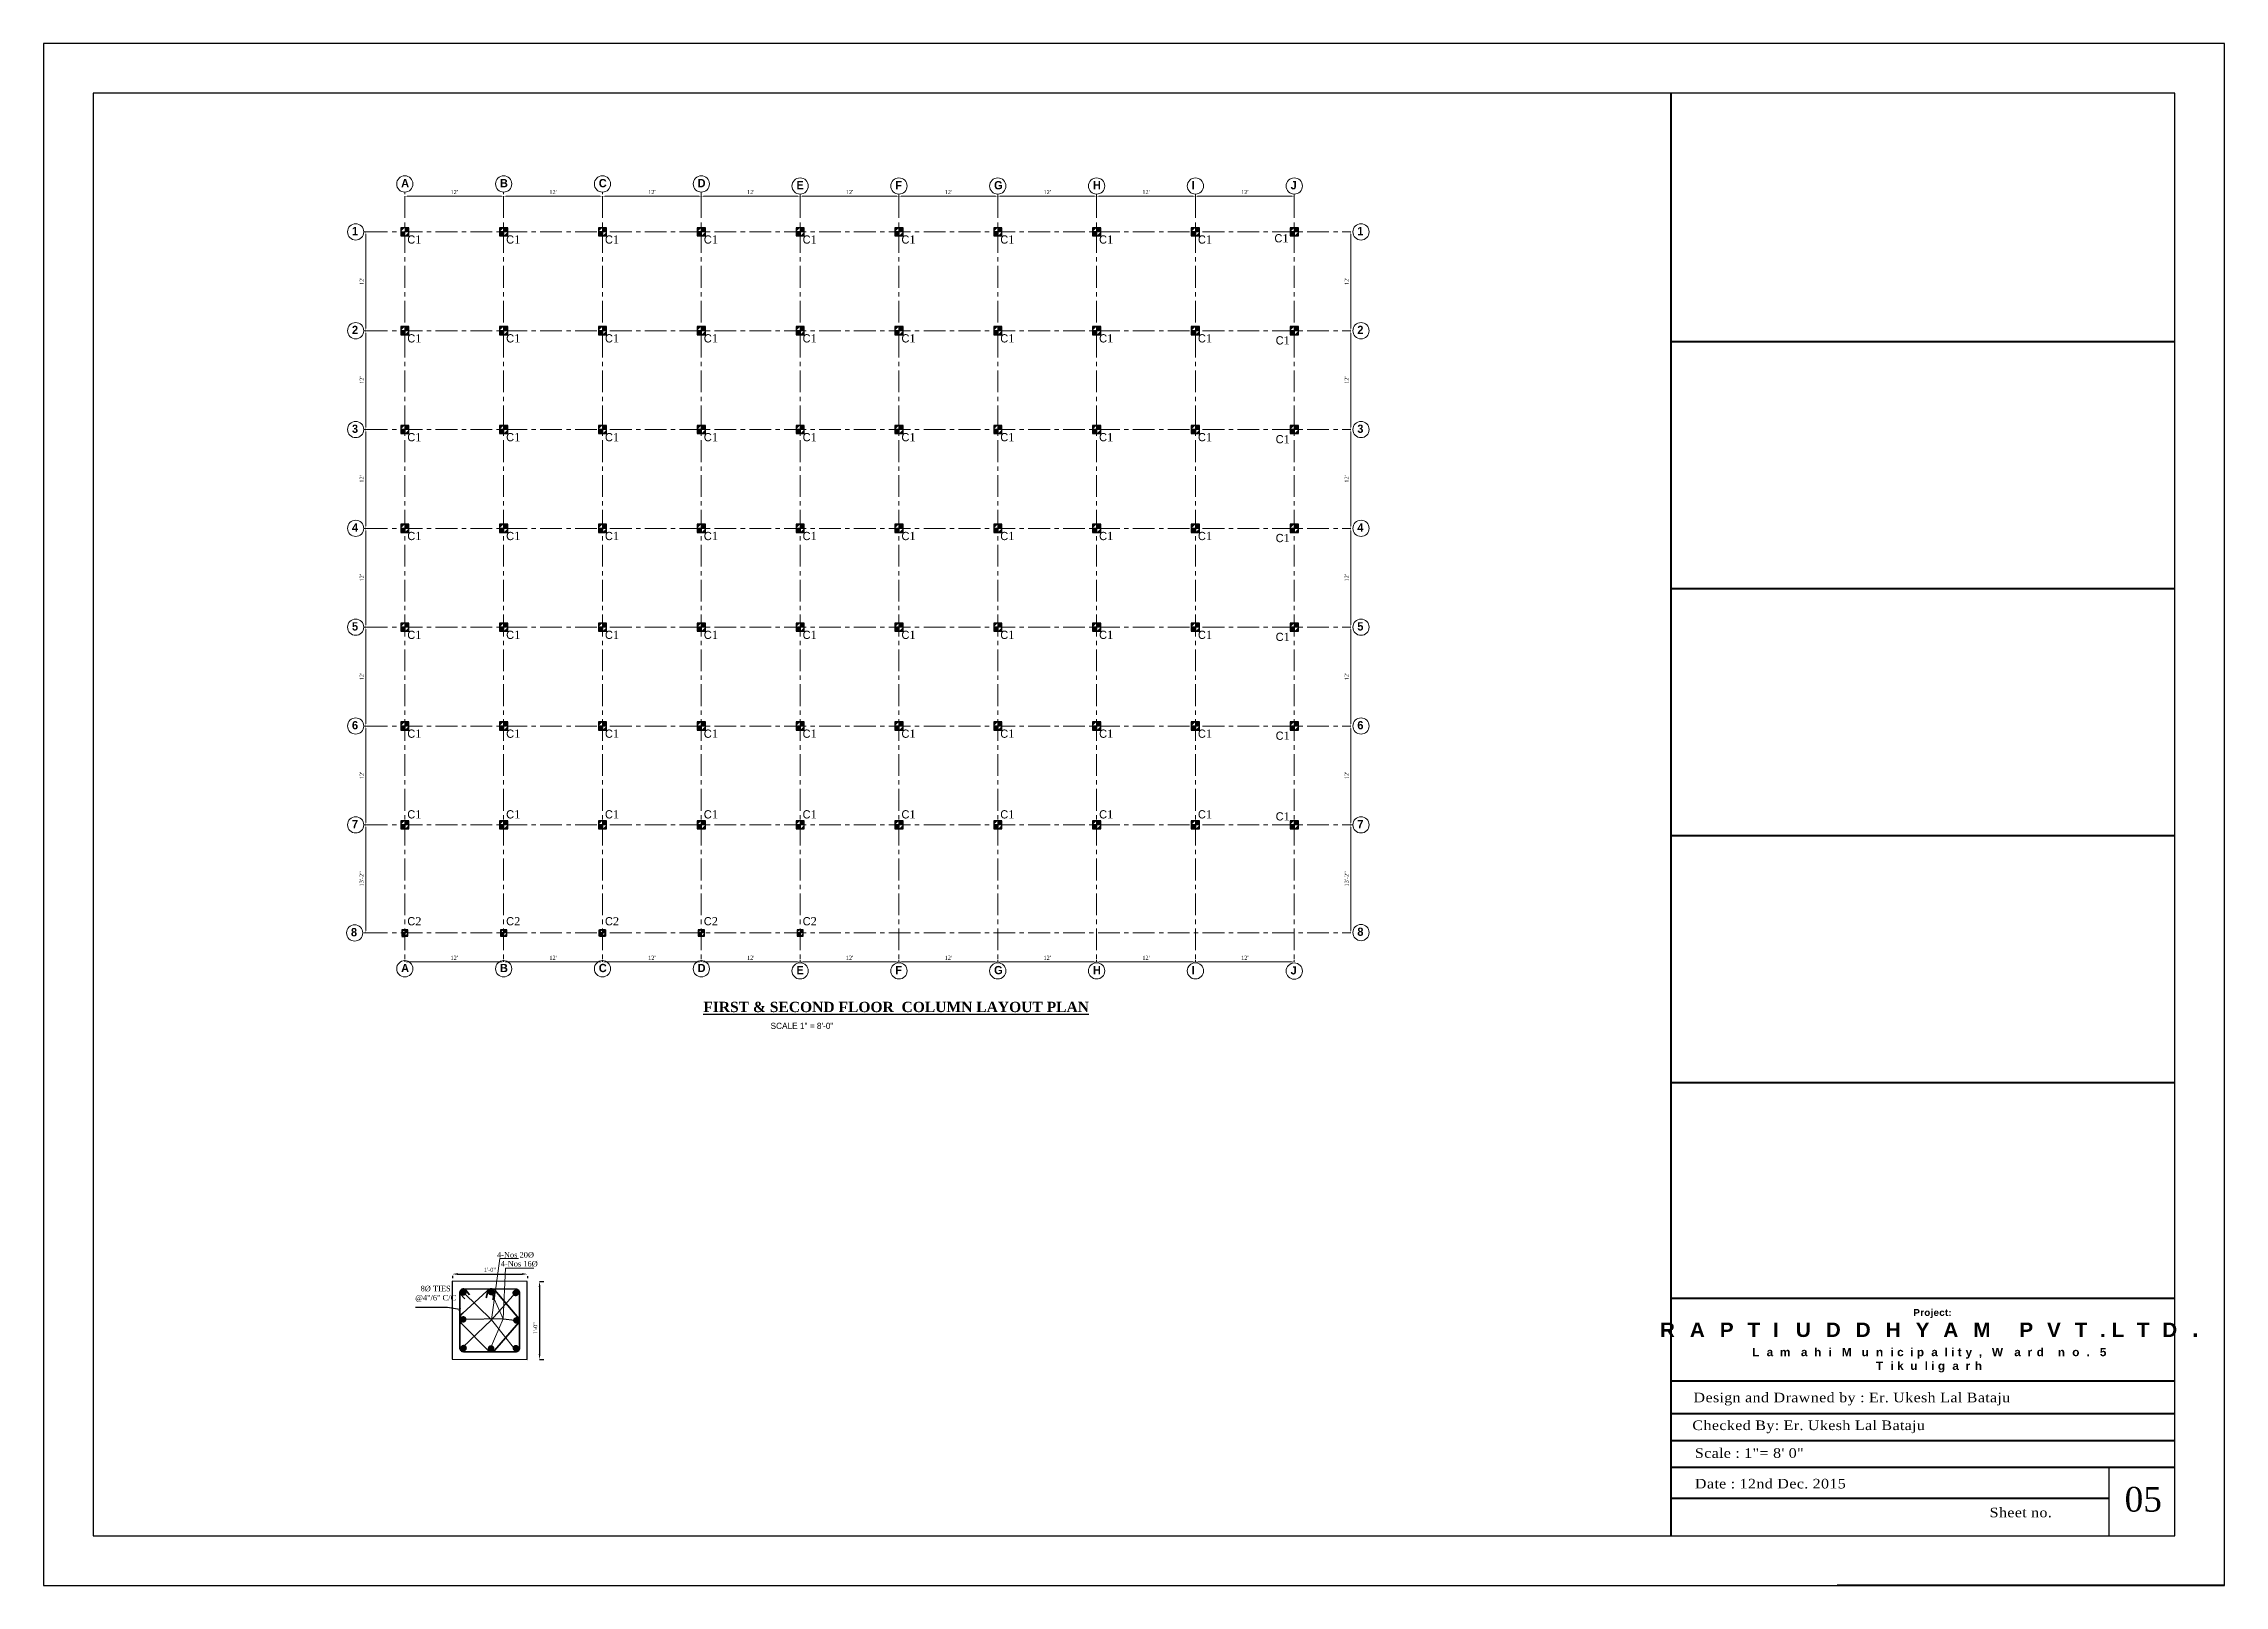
# Model space of a CAD drawing. Extents: x -2338379 to 930990, y -818978 to 106940.
# Drawn here: x 394083 to 397261, y -205212 to -202966 of the extents above; entities that cross this region are included whole.
import ezdxf

# ---------------------------------------------------------------- set-up
doc = ezdxf.new("R2010")
doc.units = 0
doc.header["$MEASUREMENT"] = 0
doc.header["$PDMODE"] = 34
doc.linetypes.add('CENTER', pattern=[50.8, 31.75, -6.35, 6.35, -6.35])
doc.layers.get('0').update_dxf_attribs({"linetype": 'CONTINUOUS', "lineweight": 30})
doc.layers.get('DEFPOINTS').update_dxf_attribs({"linetype": 'CONTINUOUS'})
for name, color, linetype, lineweight in [('Center', 11, 'CENTER', 15), ('DIM', 6, 'CONTINUOUS', 20), ('Dimension', 35, 'CONTINUOUS', 9), ('Door', 5, 'CONTINUOUS', 5), ('ope', 1, 'CONTINUOUS', 20), ('Outline', 4, 'CONTINUOUS', 9), ('rcc', 252, 'CONTINUOUS', 30), ('REIN FORCE BAR', 91, 'CONTINUOUS', 35), ('stair', 4, 'CONTINUOUS', 18), ('TEXT', 7, 'CONTINUOUS', 30), ('Text (Data)', 1, 'CONTINUOUS', 13), ('WALL', 1, 'CONTINUOUS', 40)]:
    doc.layers.add(name, color=color, linetype=linetype, lineweight=lineweight)
doc.layers.add('pillar12', color=7, linetype='CONTINUOUS')
doc.styles.get("Standard").update_dxf_attribs({"font": 'times.ttf', "height": 6})
doc.styles.add('STYLUSBT', font='stylu.ttf', dxfattribs={"height": 9})
doc.dimstyles.get("Standard").update_dxf_attribs({"dimscale": 0.5, "dimtxt": 12, "dimasz": 4, "dimexe": 6, "dimexo": 6, "dimgap": 3, "dimtad": 1, "dimdec": 1, "dimzin": 11, "dimdsep": 46, "dimlunit": 4, "dimtxsty": 'Standard', "dimblk1": 'ARCHTICK', "dimblk2": 'ARCHTICK', "dimsah": 1, "dimcen": 2.5, "dimdle": 6, "dimclrd": 6, "dimclre": 6, "dimclrt": 7, "dimazin": 0, "dimtfac": 1, "dimtdec": 1, "dimtix": 1, "dimtmove": 1, "dimatfit": 3, "dimldrblk": 'ARCHTICK', "dimfxl": 1, "dimtolj": 1, "dimtzin": 0, "dimarcsym": 0})
doc.dimstyles.new('Standard$0', dxfattribs={"dimtxt": 6, "dimasz": 4, "dimexe": 3, "dimexo": 6, "dimgap": 3, "dimtad": 1, "dimdec": 1, "dimzin": 0, "dimdsep": 46, "dimlunit": 4, "dimtxsty": 'Standard', "dimcen": 0.09, "dimclrd": 6, "dimclre": 6, "dimclrt": 7, "dimadec": 0, "dimazin": 0, "dimtfac": 1, "dimtdec": 1, "dimtix": 1, "dimtofl": 0, "dimtmove": 1, "dimatfit": 3, "dimfxl": 1, "dimtolj": 1, "dimtzin": 0, "dimlwd": 18, "dimlwe": 18, "dimarcsym": 0})

msp = doc.modelspace()

# ---------------------------------------------------------------- texts
for s, insert, char_height, width, attachment_point in [('\\pi-24,l24,t24;{\\fArial Black|b1|i0|c0|p34;\\W0.9;\\T1.05;Project:\\P\\H2.1x;\\T2;RAPTI UDDHYAM PVT.LTD\\H1.143x;.\\H0.5208x;\\O\\P\\H0.9599x;\\oLamahi Municipality, Ward no. 5\\PTikuligarh}', (396835.68, -204809.78), 10, 762.9723, 2), ('\\pi-42,l42,t42;{\\W1.1;\\T1.05;Design and Drawned by : Er. Ukesh Lal Bataju}', (396487.23, -204931.65), 14, 478.4843, 1), ('\\pi-42,l42,t42;{\\W1.1;\\T1.05;Checked By: Er. Ukesh Lal Bataju}', (396485.67, -204972.1), 14, 478.4843, 1), ('\\pi-42,l42,t42;{\\W1.1;\\T1.05;Scale : 1"= 8\' 0"}', (396489.29, -205012.57), 14, 478.4843, 1), ('\\pi-42,l42,t42;{\\W1.1;\\T1.05;Date : 12nd Dec. 2015}', (396489.29, -205057.16), 14, 478.4843, 1), ('\\pi-42,l42,t42;{\\W1.1;\\T1.05;Sheet no.}', (396918.79, -205099.19), 14, 478.4843, 1)]:
    msp.add_mtext(s, dxfattribs=dict(insert=insert, char_height=char_height, width=width, attachment_point=attachment_point))
at = {"layer": 'TEXT', "attachment_point": 1}
for s, insert, char_height, width in [('{\\fCentury Gothic|b1|i0|c0|p34;A}', (394604.15, -203163.29), 12, 451.5), ('{\\fCentury Gothic|b1|i0|c0|p34;B}', (394748.15, -203163.29), 12, 451.5), ('{\\fCentury Gothic|b1|i0|c0|p34;C}', (394892.15, -203163.29), 12, 451.5), ('{\\fCentury Gothic|b1|i0|c0|p34;D}', (395036.15, -203163.29), 12, 451.5), ('{\\fCentury Gothic|b1|i0|c0|p34;E}', (395180.15, -203166.29), 12, 451.5), ('{\\fCentury Gothic|b1|i0|c0|p34;F}', (395324.15, -203166.29), 12, 451.5), ('{\\fCentury Gothic|b1|i0|c0|p34;G}', (395468.15, -203166.29), 12, 451.5), ('{\\fCentury Gothic|b1|i0|c0|p34;H}', (395612.15, -203166.29), 12, 451.5), ('{\\fCentury Gothic|b1|i0|c0|p34;I}', (395756.15, -203166.29), 12, 451.5), ('{\\fCentury Gothic|b1|i0|c0|p34;J}', (395900.15, -203166.29), 12, 451.5), ('{\\fCentury Gothic|b1|i0|c0|p34;1}', (394532.52, -203233.11), 12, 451.5), ('{\\fCentury Gothic|b1|i0|c0|p34;1}', (395997.41, -203233.11), 12, 451.5), ('{\\fCentury Gothic|b0|i0|c0|p34;C}1', (394613.17, -203245.42), 12, 22.0563), ('{\\fCentury Gothic|b0|i0|c0|p34;C}1', (394757.17, -203245.42), 12, 22.0563), ('{\\fCentury Gothic|b0|i0|c0|p34;C}1', (394901.17, -203245.42), 12, 22.0563), ('{\\fCentury Gothic|b0|i0|c0|p34;C}1', (395045.17, -203245.42), 12, 22.0563), ('{\\fCentury Gothic|b0|i0|c0|p34;C}1', (395189.17, -203245.42), 12, 22.0563), ('{\\fCentury Gothic|b0|i0|c0|p34;C}1', (395333.17, -203245.42), 12, 22.0563), ('{\\fCentury Gothic|b0|i0|c0|p34;C}1', (395477.17, -203245.42), 12, 22.0563), ('{\\fCentury Gothic|b0|i0|c0|p34;C}1', (395621.17, -203245.42), 12, 22.0563), ('{\\fCentury Gothic|b0|i0|c0|p34;C}1', (395765.17, -203245.42), 12, 22.0563), ('{\\fCentury Gothic|b0|i0|c0|p34;C}1', (395876.63, -203243.63), 12, 22.0563), ('{\\fCentury Gothic|b1|i0|c0|p34;2}', (394532.52, -203377.11), 12, 451.5), ('{\\fCentury Gothic|b0|i0|c0|p34;C}1', (394613.17, -203389.42), 12, 22.0563), ('{\\fCentury Gothic|b0|i0|c0|p34;C}1', (394757.17, -203389.42), 12, 22.0563), ('{\\fCentury Gothic|b0|i0|c0|p34;C}1', (394901.17, -203389.42), 12, 22.0563), ('{\\fCentury Gothic|b0|i0|c0|p34;C}1', (395045.17, -203389.42), 12, 22.0563), ('{\\fCentury Gothic|b0|i0|c0|p34;C}1', (395189.17, -203389.42), 12, 22.0563), ('{\\fCentury Gothic|b0|i0|c0|p34;C}1', (395333.17, -203389.42), 12, 22.0563), ('{\\fCentury Gothic|b0|i0|c0|p34;C}1', (395477.17, -203389.42), 12, 22.0563), ('{\\fCentury Gothic|b0|i0|c0|p34;C}1', (395621.17, -203389.42), 12, 22.0563), ('{\\fCentury Gothic|b0|i0|c0|p34;C}1', (395765.17, -203389.42), 12, 22.0563), ('{\\fCentury Gothic|b0|i0|c0|p34;C}1', (395878.47, -203392.36), 12, 22.0563), ('{\\fCentury Gothic|b1|i0|c0|p34;2}', (395997.41, -203377.11), 12, 451.5), ('{\\fCentury Gothic|b1|i0|c0|p34;3}', (394532.52, -203521.11), 12, 451.5), ('{\\fCentury Gothic|b1|i0|c0|p34;3}', (395997.41, -203521.11), 12, 451.5), ('{\\fCentury Gothic|b0|i0|c0|p34;C}1', (394613.17, -203533.42), 12, 22.0563), ('{\\fCentury Gothic|b0|i0|c0|p34;C}1', (394757.17, -203533.42), 12, 22.0563), ('{\\fCentury Gothic|b0|i0|c0|p34;C}1', (394901.17, -203533.42), 12, 22.0563), ('{\\fCentury Gothic|b0|i0|c0|p34;C}1', (395045.17, -203533.42), 12, 22.0563), ('{\\fCentury Gothic|b0|i0|c0|p34;C}1', (395189.17, -203533.42), 12, 22.0563), ('{\\fCentury Gothic|b0|i0|c0|p34;C}1', (395333.17, -203533.42), 12, 22.0563), ('{\\fCentury Gothic|b0|i0|c0|p34;C}1', (395477.17, -203533.42), 12, 22.0563), ('{\\fCentury Gothic|b0|i0|c0|p34;C}1', (395621.17, -203533.42), 12, 22.0563), ('{\\fCentury Gothic|b0|i0|c0|p34;C}1', (395765.17, -203533.42), 12, 22.0563), ('{\\fCentury Gothic|b0|i0|c0|p34;C}1', (395878.47, -203536.36), 12, 22.0563), ('{\\fCentury Gothic|b1|i0|c0|p34;4}', (394532.52, -203665.11), 12, 451.5), ('{\\fCentury Gothic|b0|i0|c0|p34;C}1', (394613.17, -203677.42), 12, 22.0563), ('{\\fCentury Gothic|b0|i0|c0|p34;C}1', (394757.17, -203677.42), 12, 22.0563), ('{\\fCentury Gothic|b0|i0|c0|p34;C}1', (394901.17, -203677.42), 12, 22.0563), ('{\\fCentury Gothic|b0|i0|c0|p34;C}1', (395045.17, -203677.42), 12, 22.0563), ('{\\fCentury Gothic|b0|i0|c0|p34;C}1', (395189.17, -203677.42), 12, 22.0563), ('{\\fCentury Gothic|b0|i0|c0|p34;C}1', (395333.17, -203677.42), 12, 22.0563), ('{\\fCentury Gothic|b0|i0|c0|p34;C}1', (395477.17, -203677.42), 12, 22.0563), ('{\\fCentury Gothic|b0|i0|c0|p34;C}1', (395621.17, -203677.42), 12, 22.0563), ('{\\fCentury Gothic|b0|i0|c0|p34;C}1', (395765.17, -203677.42), 12, 22.0563), ('{\\fCentury Gothic|b0|i0|c0|p34;C}1', (395878.47, -203680.36), 12, 22.0563), ('{\\fCentury Gothic|b1|i0|c0|p34;4}', (395997.41, -203665.11), 12, 451.5), ('{\\fCentury Gothic|b1|i0|c0|p34;5}', (394532.52, -203809.11), 12, 451.5), ('{\\fCentury Gothic|b1|i0|c0|p34;5}', (395997.41, -203809.11), 12, 451.5), ('{\\fCentury Gothic|b0|i0|c0|p34;C}1', (394613.17, -203821.42), 12, 22.0563), ('{\\fCentury Gothic|b0|i0|c0|p34;C}1', (394757.17, -203821.42), 12, 22.0563), ('{\\fCentury Gothic|b0|i0|c0|p34;C}1', (394901.17, -203821.42), 12, 22.0563), ('{\\fCentury Gothic|b0|i0|c0|p34;C}1', (395045.17, -203821.42), 12, 22.0563), ('{\\fCentury Gothic|b0|i0|c0|p34;C}1', (395189.17, -203821.42), 12, 22.0563), ('{\\fCentury Gothic|b0|i0|c0|p34;C}1', (395333.17, -203821.42), 12, 22.0563), ('{\\fCentury Gothic|b0|i0|c0|p34;C}1', (395477.17, -203821.42), 12, 22.0563), ('{\\fCentury Gothic|b0|i0|c0|p34;C}1', (395621.17, -203821.42), 12, 22.0563), ('{\\fCentury Gothic|b0|i0|c0|p34;C}1', (395765.17, -203821.42), 12, 22.0563), ('{\\fCentury Gothic|b0|i0|c0|p34;C}1', (395878.47, -203824.36), 12, 22.0563), ('{\\fCentury Gothic|b1|i0|c0|p34;6}', (394532.52, -203953.11), 12, 451.5), ('{\\fCentury Gothic|b0|i0|c0|p34;C}1', (394613.17, -203965.42), 12, 22.0563), ('{\\fCentury Gothic|b0|i0|c0|p34;C}1', (394757.17, -203965.42), 12, 22.0563), ('{\\fCentury Gothic|b0|i0|c0|p34;C}1', (394901.17, -203965.42), 12, 22.0563), ('{\\fCentury Gothic|b0|i0|c0|p34;C}1', (395045.17, -203965.42), 12, 22.0563), ('{\\fCentury Gothic|b0|i0|c0|p34;C}1', (395189.17, -203965.42), 12, 22.0563), ('{\\fCentury Gothic|b0|i0|c0|p34;C}1', (395333.17, -203965.42), 12, 22.0563), ('{\\fCentury Gothic|b0|i0|c0|p34;C}1', (395477.17, -203965.42), 12, 22.0563), ('{\\fCentury Gothic|b0|i0|c0|p34;C}1', (395621.17, -203965.42), 12, 22.0563), ('{\\fCentury Gothic|b0|i0|c0|p34;C}1', (395765.17, -203965.42), 12, 22.0563), ('{\\fCentury Gothic|b0|i0|c0|p34;C}1', (395878.47, -203968.36), 12, 22.0563), ('{\\fCentury Gothic|b1|i0|c0|p34;6}', (395997.41, -203953.11), 12, 451.5), ('{\\fCentury Gothic|b1|i0|c0|p34;7}', (394532.52, -204097.11), 12, 451.5), ('{\\fCentury Gothic|b0|i0|c0|p34;C}1', (394613.17, -204082.96), 12, 22.0563), ('{\\fCentury Gothic|b0|i0|c0|p34;C}1', (394757.17, -204082.96), 12, 22.0563), ('{\\fCentury Gothic|b0|i0|c0|p34;C}1', (394901.17, -204082.96), 12, 22.0563), ('{\\fCentury Gothic|b0|i0|c0|p34;C}1', (395045.17, -204082.96), 12, 22.0563), ('{\\fCentury Gothic|b0|i0|c0|p34;C}1', (395189.17, -204082.96), 12, 22.0563), ('{\\fCentury Gothic|b0|i0|c0|p34;C}1', (395333.17, -204082.96), 12, 22.0563), ('{\\fCentury Gothic|b0|i0|c0|p34;C}1', (395477.17, -204082.96), 12, 22.0563), ('{\\fCentury Gothic|b0|i0|c0|p34;C}1', (395621.17, -204082.96), 12, 22.0563), ('{\\fCentury Gothic|b0|i0|c0|p34;C}1', (395765.17, -204082.96), 12, 22.0563), ('{\\fCentury Gothic|b0|i0|c0|p34;C}1', (395878.47, -204085.9), 12, 22.0563), ('{\\fCentury Gothic|b1|i0|c0|p34;7}', (395997.41, -204097.11), 12, 451.5), ('{\\fCentury Gothic|b1|i0|c0|p34;8}', (394531.02, -204254.61), 12, 451.5), ('{\\fCentury Gothic|b0|i0|c0|p34;C}2', (394613.17, -204238.7), 12, 22.0563), ('{\\fCentury Gothic|b0|i0|c0|p34;C}2', (394757.17, -204238.7), 12, 22.0563), ('{\\fCentury Gothic|b0|i0|c0|p34;C}2', (394901.17, -204238.7), 12, 22.0563), ('{\\fCentury Gothic|b0|i0|c0|p34;C}2', (395045.17, -204238.7), 12, 22.0563), ('{\\fCentury Gothic|b0|i0|c0|p34;C}2', (395189.25, -204238.7), 12, 22.0563), ('{\\fCentury Gothic|b1|i0|c0|p34;8}', (395997.41, -204254.03), 12, 451.5), ('{\\fCentury Gothic|b1|i0|c0|p34;A}', (394604.15, -204306.85), 12, 451.5), ('{\\fCentury Gothic|b1|i0|c0|p34;B}', (394748.15, -204306.85), 12, 451.5), ('{\\fCentury Gothic|b1|i0|c0|p34;C}', (394892.15, -204306.85), 12, 451.5), ('{\\fCentury Gothic|b1|i0|c0|p34;D}', (395036.15, -204306.85), 12, 451.5), ('{\\fCentury Gothic|b1|i0|c0|p34;E}', (395180.15, -204309.85), 12, 451.5), ('{\\fCentury Gothic|b1|i0|c0|p34;F}', (395324.15, -204309.85), 12, 451.5), ('{\\fCentury Gothic|b1|i0|c0|p34;G}', (395468.15, -204309.85), 12, 451.5), ('{\\fCentury Gothic|b1|i0|c0|p34;H}', (395612.15, -204309.85), 12, 451.5), ('{\\fCentury Gothic|b1|i0|c0|p34;I}', (395756.15, -204309.85), 12, 451.5), ('{\\fCentury Gothic|b1|i0|c0|p34;J}', (395900.15, -204310.22), 12, 451.5), ('{\\fRomantic|b1|i0|c2|p2;\\L FIRST & SECOND FLOOR  COLUMN LAYOUT PLAN}', (395038.74, -204362.06), 15, 669)]:
    msp.add_mtext(s, dxfattribs=dict(at, insert=insert, char_height=char_height, width=width))
at = {"layer": 'TEXT', "ltscale": 20, "insert": (395142.46, -204392.66), "char_height": 9, "width": 245.5296, "attachment_point": 1, "style": 'STYLUSBT'}
msp.add_mtext('SCALE 1" = 8\'-0"', dxfattribs=at)
at = {"layer": 'Text (Data)', "lineweight": 80, "insert": (397115.45, -205068.92), "char_height": 36, "width": 54.6723, "attachment_point": 1}
msp.add_mtext('05', dxfattribs=at)
at = {"layer": 'WALL', "color": 7, "char_height": 8, "attachment_point": 5}
for s, insert in [('4-Nos 20%%C ', (394770.78, -204730.96)), ('4-Nos 16%%C ', (394776.25, -204743.87)), ('8%%c TIES \\P@4"/6" C/C', (394654.46, -204787.69))]:
    msp.add_mtext(s, dxfattribs=dict(at, insert=insert))

# ---------------------------------------------------------------- blocks, each defined once
blk = doc.blocks.new('pill12')
h = blk.add_hatch(color=5)
h.paths.add_polyline_path([(-6, -6), (6, -6), (6, 6), (-6, 6)], flags=17)
edge = h.paths.add_edge_path(flags=17)
edge.add_line((6, 0), (-6, 0))
edge.add_line((0, 6), (0, -6))
for p, q in [((6, 0), (-6, 0)), ((0, 6), (0, -6))]:
    blk.add_line(p, q)
blk.add_lwpolyline([(-6, -6), (6, -6), (6, 6), (-6, 6)], close=True)
blk = doc.blocks.new('*D1247')
at = {"layer": 'DEFPOINTS', "color": 0, "lineweight": 30, "transparency": 16777216}
for p in [(394609.5, -203188.3), (394753.5, -203188.3), (394753.5, -203188.3)]:
    blk.add_point(p, dxfattribs=at)
at = {"layer": 'DIM', "color": 6, "lineweight": 18, "transparency": 16777216}
for p, q in [((394609.5, -203182.3), (394609.5, -203185.3)), ((394613.5, -203188.3), (394749.5, -203188.3)), ((394753.5, -203182.3), (394753.5, -203185.3))]:
    blk.add_line(p, q, dxfattribs=at)
at = {"layer": 'DIM', "color": 6, "lineweight": 30, "transparency": 16777216}
for points in [[(394613.5, -203187.6), (394613.5, -203189), (394609.5, -203188.3)], [(394749.5, -203187.6), (394749.5, -203189), (394753.5, -203188.3)]]:
    blk.add_solid(points, dxfattribs=at)
at = {"layer": 'DIM', "color": 7, "transparency": 16777216, "insert": (394681.5, -203182.3), "char_height": 6, "attachment_point": 5}
blk.add_mtext("\\A1;12'", dxfattribs=at)
blk = doc.blocks.new('*D1248')
at = {"layer": 'DEFPOINTS', "color": 0, "lineweight": 30, "transparency": 16777216}
for p in [(394753.5, -203188.3), (394897.5, -203188.3), (394897.5, -203188.3)]:
    blk.add_point(p, dxfattribs=at)
at = {"layer": 'DIM', "color": 6, "lineweight": 18, "transparency": 16777216}
for p, q in [((394753.5, -203182.3), (394753.5, -203185.3)), ((394757.5, -203188.3), (394893.5, -203188.3)), ((394897.5, -203182.3), (394897.5, -203185.3))]:
    blk.add_line(p, q, dxfattribs=at)
at = {"layer": 'DIM', "color": 6, "lineweight": 30, "transparency": 16777216}
for points in [[(394757.5, -203187.6), (394757.5, -203189), (394753.5, -203188.3)], [(394893.5, -203187.6), (394893.5, -203189), (394897.5, -203188.3)]]:
    blk.add_solid(points, dxfattribs=at)
at = {"layer": 'DIM', "color": 7, "transparency": 16777216, "insert": (394825.5, -203182.3), "char_height": 6, "attachment_point": 5}
blk.add_mtext("\\A1;12'", dxfattribs=at)
blk = doc.blocks.new('*D1249')
at = {"layer": 'DEFPOINTS', "color": 0, "lineweight": 30, "transparency": 16777216}
for p in [(394897.5, -203188.3), (395041.5, -203188.3), (395041.5, -203188.3)]:
    blk.add_point(p, dxfattribs=at)
at = {"layer": 'DIM', "color": 6, "lineweight": 18, "transparency": 16777216}
for p, q in [((394897.5, -203182.3), (394897.5, -203185.3)), ((394901.5, -203188.3), (395037.5, -203188.3)), ((395041.5, -203182.3), (395041.5, -203185.3))]:
    blk.add_line(p, q, dxfattribs=at)
at = {"layer": 'DIM', "color": 6, "lineweight": 30, "transparency": 16777216}
for points in [[(394901.5, -203187.6), (394901.5, -203189), (394897.5, -203188.3)], [(395037.5, -203187.6), (395037.5, -203189), (395041.5, -203188.3)]]:
    blk.add_solid(points, dxfattribs=at)
at = {"layer": 'DIM', "color": 7, "transparency": 16777216, "insert": (394969.5, -203182.3), "char_height": 6, "attachment_point": 5}
blk.add_mtext("\\A1;12'", dxfattribs=at)
blk = doc.blocks.new('*D1250')
at = {"color": 6, "lineweight": 18, "transparency": 16777216}
for p, q in [((395041.5, -203188.3), (395041.5, -203185.3)), ((395045.5, -203188.3), (395181.5, -203188.3)), ((395185.5, -203188.3), (395185.5, -203185.3))]:
    blk.add_line(p, q, dxfattribs=at)
at = {"color": 6, "lineweight": 30, "transparency": 16777216}
for points in [[(395045.5, -203187.6), (395045.5, -203189), (395041.5, -203188.3)], [(395181.5, -203187.6), (395181.5, -203189), (395185.5, -203188.3)]]:
    blk.add_solid(points, dxfattribs=at)
at = {"layer": 'DEFPOINTS', "color": 0, "lineweight": 30, "transparency": 16777216}
for p in [(395041.5, -203188.3), (395185.5, -203188.3), (395185.5, -203188.3)]:
    blk.add_point(p, dxfattribs=at)
at = {"color": 7, "lineweight": 30, "transparency": 16777216, "insert": (395113.5, -203182.3), "char_height": 6, "attachment_point": 5}
blk.add_mtext("\\A1;12'", dxfattribs=at)
blk = doc.blocks.new('*D1251')
at = {"color": 6, "lineweight": 18, "transparency": 16777216}
for p, q in [((395185.5, -203188.3), (395185.5, -203185.3)), ((395189.5, -203188.3), (395325.5, -203188.3)), ((395329.5, -203188.3), (395329.5, -203185.3))]:
    blk.add_line(p, q, dxfattribs=at)
at = {"color": 6, "lineweight": 30, "transparency": 16777216}
for points in [[(395189.5, -203187.6), (395189.5, -203189), (395185.5, -203188.3)], [(395325.5, -203187.6), (395325.5, -203189), (395329.5, -203188.3)]]:
    blk.add_solid(points, dxfattribs=at)
at = {"layer": 'DEFPOINTS', "color": 0, "lineweight": 30, "transparency": 16777216}
for p in [(395185.5, -203188.3), (395329.5, -203188.3), (395329.5, -203188.3)]:
    blk.add_point(p, dxfattribs=at)
at = {"color": 7, "lineweight": 30, "transparency": 16777216, "insert": (395257.5, -203182.3), "char_height": 6, "attachment_point": 5}
blk.add_mtext("\\A1;12'", dxfattribs=at)
blk = doc.blocks.new('*D1252')
at = {"color": 6, "lineweight": 18, "transparency": 16777216}
for p, q in [((395329.5, -203188.3), (395329.5, -203185.3)), ((395333.5, -203188.3), (395469.5, -203188.3)), ((395473.5, -203188.3), (395473.5, -203185.3))]:
    blk.add_line(p, q, dxfattribs=at)
at = {"color": 6, "lineweight": 30, "transparency": 16777216}
for points in [[(395333.5, -203187.6), (395333.5, -203189), (395329.5, -203188.3)], [(395469.5, -203187.6), (395469.5, -203189), (395473.5, -203188.3)]]:
    blk.add_solid(points, dxfattribs=at)
at = {"layer": 'DEFPOINTS', "color": 0, "lineweight": 30, "transparency": 16777216}
for p in [(395329.5, -203188.3), (395473.5, -203188.3), (395473.5, -203188.3)]:
    blk.add_point(p, dxfattribs=at)
at = {"color": 7, "lineweight": 30, "transparency": 16777216, "insert": (395401.5, -203182.3), "char_height": 6, "attachment_point": 5}
blk.add_mtext("\\A1;12'", dxfattribs=at)
blk = doc.blocks.new('*D1253')
at = {"color": 6, "lineweight": 18, "transparency": 16777216}
for p, q in [((395473.5, -203188.3), (395473.5, -203185.3)), ((395477.5, -203188.3), (395613.5, -203188.3)), ((395617.5, -203188.3), (395617.5, -203185.3))]:
    blk.add_line(p, q, dxfattribs=at)
at = {"color": 6, "lineweight": 30, "transparency": 16777216}
for points in [[(395477.5, -203187.6), (395477.5, -203189), (395473.5, -203188.3)], [(395613.5, -203187.6), (395613.5, -203189), (395617.5, -203188.3)]]:
    blk.add_solid(points, dxfattribs=at)
at = {"layer": 'DEFPOINTS', "color": 0, "lineweight": 30, "transparency": 16777216}
for p in [(395473.5, -203188.3), (395617.5, -203188.3), (395617.5, -203188.3)]:
    blk.add_point(p, dxfattribs=at)
at = {"color": 7, "lineweight": 30, "transparency": 16777216, "insert": (395545.5, -203182.3), "char_height": 6, "attachment_point": 5}
blk.add_mtext("\\A1;12'", dxfattribs=at)
blk = doc.blocks.new('*D1254')
at = {"color": 6, "lineweight": 18, "transparency": 16777216}
for p, q in [((395617.5, -203188.3), (395617.5, -203185.3)), ((395621.5, -203188.3), (395757.5, -203188.3)), ((395761.5, -203188.3), (395761.5, -203185.3))]:
    blk.add_line(p, q, dxfattribs=at)
at = {"color": 6, "lineweight": 30, "transparency": 16777216}
for points in [[(395621.5, -203187.6), (395621.5, -203189), (395617.5, -203188.3)], [(395757.5, -203187.6), (395757.5, -203189), (395761.5, -203188.3)]]:
    blk.add_solid(points, dxfattribs=at)
at = {"layer": 'DEFPOINTS', "color": 0, "lineweight": 30, "transparency": 16777216}
for p in [(395617.5, -203188.3), (395761.5, -203188.3), (395761.5, -203189)]:
    blk.add_point(p, dxfattribs=at)
at = {"color": 7, "lineweight": 30, "transparency": 16777216, "insert": (395689.5, -203182.3), "char_height": 6, "attachment_point": 5}
blk.add_mtext("\\A1;12'", dxfattribs=at)
blk = doc.blocks.new('*D1255')
at = {"color": 6, "lineweight": 18, "transparency": 16777216}
for p, q in [((395761.5, -203188.3), (395761.5, -203185.3)), ((395765.5, -203188.3), (395901.5, -203188.3)), ((395905.5, -203188.3), (395905.5, -203185.3))]:
    blk.add_line(p, q, dxfattribs=at)
at = {"color": 6, "lineweight": 30, "transparency": 16777216}
for points in [[(395765.5, -203187.6), (395765.5, -203189), (395761.5, -203188.3)], [(395901.5, -203187.6), (395901.5, -203189), (395905.5, -203188.3)]]:
    blk.add_solid(points, dxfattribs=at)
at = {"layer": 'DEFPOINTS', "color": 0, "lineweight": 30, "transparency": 16777216}
for p in [(395761.5, -203189), (395905.5, -203188.3), (395905.5, -203188.3)]:
    blk.add_point(p, dxfattribs=at)
at = {"color": 7, "lineweight": 30, "transparency": 16777216, "insert": (395833.5, -203182.3), "char_height": 6, "attachment_point": 5}
blk.add_mtext("\\A1;12'", dxfattribs=at)
blk = doc.blocks.new('*D1256')
at = {"color": 6, "lineweight": 18, "transparency": 16777216}
for p, q in [((394552.8, -203240.3), (394549.8, -203240.3)), ((394552.8, -203244.3), (394552.8, -203380.3)), ((394552.8, -203384.3), (394549.8, -203384.3))]:
    blk.add_line(p, q, dxfattribs=at)
at = {"color": 6, "lineweight": 30, "transparency": 16777216}
for points in [[(394552.1, -203244.3), (394553.4, -203244.3), (394552.8, -203240.3)], [(394552.1, -203380.3), (394553.4, -203380.3), (394552.8, -203384.3)]]:
    blk.add_solid(points, dxfattribs=at)
at = {"layer": 'DEFPOINTS', "color": 0, "lineweight": 30, "transparency": 16777216}
for p in [(394552.8, -203240.3), (394552.8, -203384.3), (394552.8, -203384.3)]:
    blk.add_point(p, dxfattribs=at)
at = {"color": 7, "lineweight": 30, "transparency": 16777216, "insert": (394546.8, -203312.3), "char_height": 6, "attachment_point": 5, "rotation": 90}
blk.add_mtext("\\A1;12'", dxfattribs=at)
blk = doc.blocks.new('*D1257')
at = {"color": 6, "lineweight": 18, "transparency": 16777216}
for p, q in [((394552.8, -203384.3), (394549.8, -203384.3)), ((394552.8, -203388.3), (394552.8, -203524.3)), ((394552.8, -203528.3), (394549.8, -203528.3))]:
    blk.add_line(p, q, dxfattribs=at)
at = {"color": 6, "lineweight": 30, "transparency": 16777216}
for points in [[(394552.1, -203388.3), (394553.4, -203388.3), (394552.8, -203384.3)], [(394552.1, -203524.3), (394553.4, -203524.3), (394552.8, -203528.3)]]:
    blk.add_solid(points, dxfattribs=at)
at = {"layer": 'DEFPOINTS', "color": 0, "lineweight": 30, "transparency": 16777216}
for p in [(394552.8, -203384.3), (394552.8, -203528.3), (394552.8, -203528.3)]:
    blk.add_point(p, dxfattribs=at)
at = {"color": 7, "lineweight": 30, "transparency": 16777216, "insert": (394546.8, -203456.3), "char_height": 6, "attachment_point": 5, "rotation": 90}
blk.add_mtext("\\A1;12'", dxfattribs=at)
blk = doc.blocks.new('*D1258')
at = {"color": 6, "lineweight": 18, "transparency": 16777216}
for p, q in [((394552.8, -203528.3), (394549.8, -203528.3)), ((394552.8, -203532.3), (394552.8, -203668.3)), ((394552.8, -203672.3), (394549.8, -203672.3))]:
    blk.add_line(p, q, dxfattribs=at)
at = {"color": 6, "lineweight": 30, "transparency": 16777216}
for points in [[(394552.1, -203532.3), (394553.4, -203532.3), (394552.8, -203528.3)], [(394552.1, -203668.3), (394553.4, -203668.3), (394552.8, -203672.3)]]:
    blk.add_solid(points, dxfattribs=at)
at = {"layer": 'DEFPOINTS', "color": 0, "lineweight": 30, "transparency": 16777216}
for p in [(394552.8, -203528.3), (394552.8, -203672.3), (394552.8, -203672.3)]:
    blk.add_point(p, dxfattribs=at)
at = {"color": 7, "lineweight": 30, "transparency": 16777216, "insert": (394546.8, -203600.3), "char_height": 6, "attachment_point": 5, "rotation": 90}
blk.add_mtext("\\A1;12'", dxfattribs=at)
blk = doc.blocks.new('*D1259')
at = {"color": 6, "lineweight": 18, "transparency": 16777216}
for p, q in [((394552.8, -203672.3), (394549.8, -203672.3)), ((394552.8, -203676.3), (394552.8, -203812.3)), ((394552.8, -203816.3), (394549.8, -203816.3))]:
    blk.add_line(p, q, dxfattribs=at)
at = {"color": 6, "lineweight": 30, "transparency": 16777216}
for points in [[(394552.1, -203676.3), (394553.4, -203676.3), (394552.8, -203672.3)], [(394552.1, -203812.3), (394553.4, -203812.3), (394552.8, -203816.3)]]:
    blk.add_solid(points, dxfattribs=at)
at = {"layer": 'DEFPOINTS', "color": 0, "lineweight": 30, "transparency": 16777216}
for p in [(394552.8, -203672.3), (394552.8, -203816.3), (394552.8, -203816.3)]:
    blk.add_point(p, dxfattribs=at)
at = {"color": 7, "lineweight": 30, "transparency": 16777216, "insert": (394546.8, -203744.3), "char_height": 6, "attachment_point": 5, "rotation": 90}
blk.add_mtext("\\A1;12'", dxfattribs=at)
blk = doc.blocks.new('*D1260')
at = {"color": 6, "lineweight": 18, "transparency": 16777216}
for p, q in [((394552.8, -203816.3), (394549.8, -203816.3)), ((394552.8, -203820.3), (394552.8, -203956.3)), ((394552.8, -203960.3), (394549.8, -203960.3))]:
    blk.add_line(p, q, dxfattribs=at)
at = {"color": 6, "lineweight": 30, "transparency": 16777216}
for points in [[(394552.1, -203820.3), (394553.4, -203820.3), (394552.8, -203816.3)], [(394552.1, -203956.3), (394553.4, -203956.3), (394552.8, -203960.3)]]:
    blk.add_solid(points, dxfattribs=at)
at = {"layer": 'DEFPOINTS', "color": 0, "lineweight": 30, "transparency": 16777216}
for p in [(394552.8, -203816.3), (394552.8, -203960.3), (394552.8, -203960.3)]:
    blk.add_point(p, dxfattribs=at)
at = {"color": 7, "lineweight": 30, "transparency": 16777216, "insert": (394546.8, -203888.3), "char_height": 6, "attachment_point": 5, "rotation": 90}
blk.add_mtext("\\A1;12'", dxfattribs=at)
blk = doc.blocks.new('*D1261')
at = {"color": 6, "lineweight": 18, "transparency": 16777216}
for p, q in [((394552.8, -203960.3), (394549.8, -203960.3)), ((394552.8, -203964.3), (394552.8, -204100.3)), ((394552.8, -204104.3), (394549.8, -204104.3))]:
    blk.add_line(p, q, dxfattribs=at)
at = {"color": 6, "lineweight": 30, "transparency": 16777216}
for points in [[(394552.1, -203964.3), (394553.4, -203964.3), (394552.8, -203960.3)], [(394552.1, -204100.3), (394553.4, -204100.3), (394552.8, -204104.3)]]:
    blk.add_solid(points, dxfattribs=at)
at = {"layer": 'DEFPOINTS', "color": 0, "lineweight": 30, "transparency": 16777216}
for p in [(394552.8, -203960.3), (394552.8, -204104.3), (394552.8, -204104.3)]:
    blk.add_point(p, dxfattribs=at)
at = {"color": 7, "lineweight": 30, "transparency": 16777216, "insert": (394546.8, -204032.3), "char_height": 6, "attachment_point": 5, "rotation": 90}
blk.add_mtext("\\A1;12'", dxfattribs=at)
blk = doc.blocks.new('*D1262')
at = {"color": 6, "lineweight": 18, "transparency": 16777216}
for p, q in [((394609.5, -204304), (394609.5, -204301)), ((394613.5, -204304), (394749.5, -204304)), ((394753.5, -204304), (394753.5, -204301))]:
    blk.add_line(p, q, dxfattribs=at)
at = {"color": 6, "lineweight": 30, "transparency": 16777216}
for points in [[(394613.5, -204303.3), (394613.5, -204304.7), (394609.5, -204304)], [(394749.5, -204303.3), (394749.5, -204304.7), (394753.5, -204304)]]:
    blk.add_solid(points, dxfattribs=at)
at = {"layer": 'DEFPOINTS', "color": 0, "lineweight": 30, "transparency": 16777216}
for p in [(394609.5, -204304), (394753.5, -204304), (394753.5, -204304)]:
    blk.add_point(p, dxfattribs=at)
at = {"color": 7, "lineweight": 30, "transparency": 16777216, "insert": (394681.5, -204298), "char_height": 6, "attachment_point": 5}
blk.add_mtext("\\A1;12'", dxfattribs=at)
blk = doc.blocks.new('*D1263')
at = {"color": 6, "lineweight": 18, "transparency": 16777216}
for p, q in [((394753.5, -204304), (394753.5, -204301)), ((394757.5, -204304), (394893.5, -204304)), ((394897.5, -204304), (394897.5, -204301))]:
    blk.add_line(p, q, dxfattribs=at)
at = {"color": 6, "lineweight": 30, "transparency": 16777216}
for points in [[(394757.5, -204303.3), (394757.5, -204304.7), (394753.5, -204304)], [(394893.5, -204303.3), (394893.5, -204304.7), (394897.5, -204304)]]:
    blk.add_solid(points, dxfattribs=at)
at = {"layer": 'DEFPOINTS', "color": 0, "lineweight": 30, "transparency": 16777216}
for p in [(394753.5, -204304), (394897.5, -204304), (394897.5, -204304)]:
    blk.add_point(p, dxfattribs=at)
at = {"color": 7, "lineweight": 30, "transparency": 16777216, "insert": (394825.5, -204298), "char_height": 6, "attachment_point": 5}
blk.add_mtext("\\A1;12'", dxfattribs=at)
blk = doc.blocks.new('*D1264')
at = {"color": 6, "lineweight": 18, "transparency": 16777216}
for p, q in [((394897.5, -204304), (394897.5, -204301)), ((394901.5, -204304), (395037.5, -204304)), ((395041.5, -204304), (395041.5, -204301))]:
    blk.add_line(p, q, dxfattribs=at)
at = {"color": 6, "lineweight": 30, "transparency": 16777216}
for points in [[(394901.5, -204303.3), (394901.5, -204304.7), (394897.5, -204304)], [(395037.5, -204303.3), (395037.5, -204304.7), (395041.5, -204304)]]:
    blk.add_solid(points, dxfattribs=at)
at = {"layer": 'DEFPOINTS', "color": 0, "lineweight": 30, "transparency": 16777216}
for p in [(394897.5, -204304), (395041.5, -204304), (395041.5, -204304)]:
    blk.add_point(p, dxfattribs=at)
at = {"color": 7, "lineweight": 30, "transparency": 16777216, "insert": (394969.5, -204298), "char_height": 6, "attachment_point": 5}
blk.add_mtext("\\A1;12'", dxfattribs=at)
blk = doc.blocks.new('*D1265')
at = {"color": 6, "lineweight": 18, "transparency": 16777216}
for p, q in [((395041.5, -204304), (395041.5, -204301)), ((395045.5, -204304), (395181.5, -204304)), ((395185.5, -204304), (395185.5, -204301))]:
    blk.add_line(p, q, dxfattribs=at)
at = {"color": 6, "lineweight": 30, "transparency": 16777216}
for points in [[(395045.5, -204303.3), (395045.5, -204304.7), (395041.5, -204304)], [(395181.5, -204303.3), (395181.5, -204304.7), (395185.5, -204304)]]:
    blk.add_solid(points, dxfattribs=at)
at = {"layer": 'DEFPOINTS', "color": 0, "lineweight": 30, "transparency": 16777216}
for p in [(395041.5, -204304), (395185.5, -204304), (395185.5, -204304)]:
    blk.add_point(p, dxfattribs=at)
at = {"color": 7, "lineweight": 30, "transparency": 16777216, "insert": (395113.5, -204298), "char_height": 6, "attachment_point": 5}
blk.add_mtext("\\A1;12'", dxfattribs=at)
blk = doc.blocks.new('*D1266')
at = {"color": 6, "lineweight": 18, "transparency": 16777216}
for p, q in [((395185.5, -204304), (395185.5, -204301)), ((395189.5, -204304), (395325.5, -204304)), ((395329.5, -204304), (395329.5, -204301))]:
    blk.add_line(p, q, dxfattribs=at)
at = {"color": 6, "lineweight": 30, "transparency": 16777216}
for points in [[(395189.5, -204303.3), (395189.5, -204304.7), (395185.5, -204304)], [(395325.5, -204303.3), (395325.5, -204304.7), (395329.5, -204304)]]:
    blk.add_solid(points, dxfattribs=at)
at = {"layer": 'DEFPOINTS', "color": 0, "lineweight": 30, "transparency": 16777216}
for p in [(395185.5, -204304), (395329.5, -204304), (395329.5, -204304)]:
    blk.add_point(p, dxfattribs=at)
at = {"color": 7, "lineweight": 30, "transparency": 16777216, "insert": (395257.5, -204298), "char_height": 6, "attachment_point": 5}
blk.add_mtext("\\A1;12'", dxfattribs=at)
blk = doc.blocks.new('*D1267')
at = {"color": 6, "lineweight": 18, "transparency": 16777216}
for p, q in [((395329.5, -204304), (395329.5, -204301)), ((395333.5, -204304), (395469.5, -204304)), ((395473.5, -204304), (395473.5, -204301))]:
    blk.add_line(p, q, dxfattribs=at)
at = {"color": 6, "lineweight": 30, "transparency": 16777216}
for points in [[(395333.5, -204303.3), (395333.5, -204304.7), (395329.5, -204304)], [(395469.5, -204303.3), (395469.5, -204304.7), (395473.5, -204304)]]:
    blk.add_solid(points, dxfattribs=at)
at = {"layer": 'DEFPOINTS', "color": 0, "lineweight": 30, "transparency": 16777216}
for p in [(395329.5, -204304), (395473.5, -204304), (395473.5, -204304)]:
    blk.add_point(p, dxfattribs=at)
at = {"color": 7, "lineweight": 30, "transparency": 16777216, "insert": (395401.5, -204298), "char_height": 6, "attachment_point": 5}
blk.add_mtext("\\A1;12'", dxfattribs=at)
blk = doc.blocks.new('*D1268')
at = {"color": 6, "lineweight": 18, "transparency": 16777216}
for p, q in [((395473.5, -204304), (395473.5, -204301)), ((395477.5, -204304), (395613.5, -204304)), ((395617.5, -204304), (395617.5, -204301))]:
    blk.add_line(p, q, dxfattribs=at)
at = {"color": 6, "lineweight": 30, "transparency": 16777216}
for points in [[(395477.5, -204303.3), (395477.5, -204304.7), (395473.5, -204304)], [(395613.5, -204303.3), (395613.5, -204304.7), (395617.5, -204304)]]:
    blk.add_solid(points, dxfattribs=at)
at = {"layer": 'DEFPOINTS', "color": 0, "lineweight": 30, "transparency": 16777216}
for p in [(395473.5, -204304), (395617.5, -204304), (395617.5, -204304)]:
    blk.add_point(p, dxfattribs=at)
at = {"color": 7, "lineweight": 30, "transparency": 16777216, "insert": (395545.5, -204298), "char_height": 6, "attachment_point": 5}
blk.add_mtext("\\A1;12'", dxfattribs=at)
blk = doc.blocks.new('*D1269')
at = {"color": 6, "lineweight": 18, "transparency": 16777216}
for p, q in [((395617.5, -204304), (395617.5, -204301)), ((395621.5, -204304), (395757.5, -204304)), ((395761.5, -204304), (395761.5, -204301))]:
    blk.add_line(p, q, dxfattribs=at)
at = {"color": 6, "lineweight": 30, "transparency": 16777216}
for points in [[(395621.5, -204303.3), (395621.5, -204304.7), (395617.5, -204304)], [(395757.5, -204303.3), (395757.5, -204304.7), (395761.5, -204304)]]:
    blk.add_solid(points, dxfattribs=at)
at = {"layer": 'DEFPOINTS', "color": 0, "lineweight": 30, "transparency": 16777216}
for p in [(395617.5, -204304), (395761.5, -204304), (395761.5, -204304)]:
    blk.add_point(p, dxfattribs=at)
at = {"color": 7, "lineweight": 30, "transparency": 16777216, "insert": (395689.5, -204298), "char_height": 6, "attachment_point": 5}
blk.add_mtext("\\A1;12'", dxfattribs=at)
blk = doc.blocks.new('*D1270')
at = {"color": 6, "lineweight": 18, "transparency": 16777216}
for p, q in [((395761.5, -204304), (395761.5, -204301)), ((395765.5, -204304), (395901.5, -204304)), ((395905.5, -204304), (395905.5, -204301))]:
    blk.add_line(p, q, dxfattribs=at)
at = {"color": 6, "lineweight": 30, "transparency": 16777216}
for points in [[(395765.5, -204303.3), (395765.5, -204304.7), (395761.5, -204304)], [(395901.5, -204303.3), (395901.5, -204304.7), (395905.5, -204304)]]:
    blk.add_solid(points, dxfattribs=at)
at = {"layer": 'DEFPOINTS', "color": 0, "lineweight": 30, "transparency": 16777216}
for p in [(395761.5, -204304), (395905.5, -204304), (395905.5, -204304)]:
    blk.add_point(p, dxfattribs=at)
at = {"color": 7, "lineweight": 30, "transparency": 16777216, "insert": (395833.5, -204298), "char_height": 6, "attachment_point": 5}
blk.add_mtext("\\A1;12'", dxfattribs=at)
blk = doc.blocks.new('*D1271')
at = {"color": 6, "lineweight": 18, "transparency": 16777216}
for p, q in [((395987.9, -203240.3), (395984.9, -203240.3)), ((395987.9, -203244.3), (395987.9, -203380.3)), ((395987.9, -203384.3), (395984.9, -203384.3))]:
    blk.add_line(p, q, dxfattribs=at)
at = {"color": 6, "lineweight": 30, "transparency": 16777216}
for points in [[(395987.3, -203244.3), (395988.6, -203244.3), (395987.9, -203240.3)], [(395987.3, -203380.3), (395988.6, -203380.3), (395987.9, -203384.3)]]:
    blk.add_solid(points, dxfattribs=at)
at = {"layer": 'DEFPOINTS', "color": 0, "lineweight": 30, "transparency": 16777216}
for p in [(395987.9, -203240.3), (395987.9, -203384.3), (395987.9, -203384.3)]:
    blk.add_point(p, dxfattribs=at)
at = {"color": 7, "lineweight": 30, "transparency": 16777216, "insert": (395981.9, -203312.3), "char_height": 6, "attachment_point": 5, "rotation": 90}
blk.add_mtext("\\A1;12'", dxfattribs=at)
blk = doc.blocks.new('*D1272')
at = {"color": 6, "lineweight": 18, "transparency": 16777216}
for p, q in [((395987.9, -203384.3), (395984.9, -203384.3)), ((395987.9, -203388.3), (395987.9, -203524.3)), ((395987.9, -203528.3), (395984.9, -203528.3))]:
    blk.add_line(p, q, dxfattribs=at)
at = {"color": 6, "lineweight": 30, "transparency": 16777216}
for points in [[(395987.3, -203388.3), (395988.6, -203388.3), (395987.9, -203384.3)], [(395987.3, -203524.3), (395988.6, -203524.3), (395987.9, -203528.3)]]:
    blk.add_solid(points, dxfattribs=at)
at = {"layer": 'DEFPOINTS', "color": 0, "lineweight": 30, "transparency": 16777216}
for p in [(395987.9, -203384.3), (395987.9, -203528.3), (395987.9, -203528.3)]:
    blk.add_point(p, dxfattribs=at)
at = {"color": 7, "lineweight": 30, "transparency": 16777216, "insert": (395981.9, -203456.3), "char_height": 6, "attachment_point": 5, "rotation": 90}
blk.add_mtext("\\A1;12'", dxfattribs=at)
blk = doc.blocks.new('*D1273')
at = {"color": 6, "lineweight": 18, "transparency": 16777216}
for p, q in [((395987.9, -203528.3), (395984.9, -203528.3)), ((395987.9, -203532.3), (395987.9, -203668.3)), ((395987.9, -203672.3), (395984.9, -203672.3))]:
    blk.add_line(p, q, dxfattribs=at)
at = {"color": 6, "lineweight": 30, "transparency": 16777216}
for points in [[(395987.3, -203532.3), (395988.6, -203532.3), (395987.9, -203528.3)], [(395987.3, -203668.3), (395988.6, -203668.3), (395987.9, -203672.3)]]:
    blk.add_solid(points, dxfattribs=at)
at = {"layer": 'DEFPOINTS', "color": 0, "lineweight": 30, "transparency": 16777216}
for p in [(395987.9, -203528.3), (395987.9, -203672.3), (395987.9, -203672.3)]:
    blk.add_point(p, dxfattribs=at)
at = {"color": 7, "lineweight": 30, "transparency": 16777216, "insert": (395981.9, -203600.3), "char_height": 6, "attachment_point": 5, "rotation": 90}
blk.add_mtext("\\A1;12'", dxfattribs=at)
blk = doc.blocks.new('*D1274')
at = {"color": 6, "lineweight": 18, "transparency": 16777216}
for p, q in [((395987.9, -203672.3), (395984.9, -203672.3)), ((395987.9, -203676.3), (395987.9, -203812.3)), ((395987.9, -203816.3), (395984.9, -203816.3))]:
    blk.add_line(p, q, dxfattribs=at)
at = {"color": 6, "lineweight": 30, "transparency": 16777216}
for points in [[(395987.3, -203676.3), (395988.6, -203676.3), (395987.9, -203672.3)], [(395987.3, -203812.3), (395988.6, -203812.3), (395987.9, -203816.3)]]:
    blk.add_solid(points, dxfattribs=at)
at = {"layer": 'DEFPOINTS', "color": 0, "lineweight": 30, "transparency": 16777216}
for p in [(395987.9, -203672.3), (395987.9, -203816.3), (395987.9, -203816.3)]:
    blk.add_point(p, dxfattribs=at)
at = {"color": 7, "lineweight": 30, "transparency": 16777216, "insert": (395981.9, -203744.3), "char_height": 6, "attachment_point": 5, "rotation": 90}
blk.add_mtext("\\A1;12'", dxfattribs=at)
blk = doc.blocks.new('*D1275')
at = {"color": 6, "lineweight": 18, "transparency": 16777216}
for p, q in [((395987.9, -203816.3), (395984.9, -203816.3)), ((395987.9, -203820.3), (395987.9, -203956.3)), ((395987.9, -203960.3), (395984.9, -203960.3))]:
    blk.add_line(p, q, dxfattribs=at)
at = {"color": 6, "lineweight": 30, "transparency": 16777216}
for points in [[(395987.3, -203820.3), (395988.6, -203820.3), (395987.9, -203816.3)], [(395987.3, -203956.3), (395988.6, -203956.3), (395987.9, -203960.3)]]:
    blk.add_solid(points, dxfattribs=at)
at = {"layer": 'DEFPOINTS', "color": 0, "lineweight": 30, "transparency": 16777216}
for p in [(395987.9, -203816.3), (395987.9, -203960.3), (395987.9, -203960.3)]:
    blk.add_point(p, dxfattribs=at)
at = {"color": 7, "lineweight": 30, "transparency": 16777216, "insert": (395981.9, -203888.3), "char_height": 6, "attachment_point": 5, "rotation": 90}
blk.add_mtext("\\A1;12'", dxfattribs=at)
blk = doc.blocks.new('*D1276')
at = {"color": 6, "lineweight": 18, "transparency": 16777216}
for p, q in [((395987.9, -203960.3), (395984.9, -203960.3)), ((395987.9, -203964.3), (395987.9, -204100.3)), ((395987.9, -204104.3), (395990.9, -204104.3))]:
    blk.add_line(p, q, dxfattribs=at)
at = {"color": 6, "lineweight": 30, "transparency": 16777216}
for points in [[(395987.3, -203964.3), (395988.6, -203964.3), (395987.9, -203960.3)], [(395987.3, -204100.3), (395988.6, -204100.3), (395987.9, -204104.3)]]:
    blk.add_solid(points, dxfattribs=at)
at = {"layer": 'DEFPOINTS', "color": 0, "lineweight": 30, "transparency": 16777216}
for p in [(395987.9, -203960.3), (395987.3, -204104.3), (395987.9, -204104.3)]:
    blk.add_point(p, dxfattribs=at)
at = {"color": 7, "lineweight": 30, "transparency": 16777216, "insert": (395981.9, -204032.3), "char_height": 6, "attachment_point": 5, "rotation": 90}
blk.add_mtext("\\A1;12'", dxfattribs=at)
blk = doc.blocks.new('pill9')
h = blk.add_hatch(color=3)
h.paths.add_polyline_path([(-4.5, -4.5), (4.5, -4.5), (4.5, 4.5), (-4.5, 4.5)], flags=16)
edge = h.paths.add_edge_path()
edge.add_line((4.5, 0), (-4.5, 0))
edge.add_line((0, 4.5), (0, -4.5))
for p, q in [((4.5, 0), (-4.5, 0)), ((0, 4.5), (0, -4.5))]:
    blk.add_line(p, q)
blk.add_lwpolyline([(-4.5, -4.5), (4.5, -4.5), (4.5, 4.5), (-4.5, 4.5)], close=True)
blk = doc.blocks.new('*D1277')
at = {"color": 6, "lineweight": 18, "transparency": 16777216}
for p, q in [((394552.8, -204104.3), (394549.8, -204104.3)), ((394552.8, -204108.3), (394552.8, -204257.8)), ((394552.8, -204261.8), (394549.8, -204261.8))]:
    blk.add_line(p, q, dxfattribs=at)
at = {"color": 6, "lineweight": 30, "transparency": 16777216}
for points in [[(394552.1, -204108.3), (394553.4, -204108.3), (394552.8, -204104.3)], [(394552.1, -204257.8), (394553.4, -204257.8), (394552.8, -204261.8)]]:
    blk.add_solid(points, dxfattribs=at)
at = {"layer": 'DEFPOINTS', "color": 0, "lineweight": 30, "transparency": 16777216}
for p in [(394552.8, -204104.3), (394552.8, -204261.8), (394552.8, -204261.8)]:
    blk.add_point(p, dxfattribs=at)
at = {"color": 7, "lineweight": 30, "transparency": 16777216, "insert": (394546.7, -204183), "char_height": 6, "attachment_point": 5, "rotation": 90}
blk.add_mtext('\\A1;13\'-2"', dxfattribs=at)
blk = doc.blocks.new('*D1278')
at = {"color": 6, "lineweight": 18, "transparency": 16777216}
for p, q in [((395987.9, -204104.3), (395984.9, -204104.3)), ((395987.9, -204108.3), (395987.9, -204257.8)), ((395987.9, -204261.8), (395984.9, -204261.8))]:
    blk.add_line(p, q, dxfattribs=at)
at = {"color": 6, "lineweight": 30, "transparency": 16777216}
for points in [[(395987.3, -204108.3), (395988.6, -204108.3), (395987.9, -204104.3)], [(395987.3, -204257.8), (395988.6, -204257.8), (395987.9, -204261.8)]]:
    blk.add_solid(points, dxfattribs=at)
at = {"layer": 'DEFPOINTS', "color": 0, "lineweight": 30, "transparency": 16777216}
for p in [(395987.9, -204104.3), (395987.9, -204261.8), (395987.9, -204261.8)]:
    blk.add_point(p, dxfattribs=at)
at = {"color": 7, "lineweight": 30, "transparency": 16777216, "insert": (395981.9, -204183), "char_height": 6, "attachment_point": 5, "rotation": 90}
blk.add_mtext('\\A1;13\'-2"', dxfattribs=at)
blk = doc.blocks.new('*D1279')
at = {"layer": 'DEFPOINTS', "color": 0, "lineweight": 30, "transparency": 16777216}
for p in [(394678.9, -204743.5), (394788.2, -204743.8), (394788.2, -204758.8)]:
    blk.add_point(p, dxfattribs=at)
at = {"layer": 'ope', "color": 6, "lineweight": -2, "transparency": 16777216}
for p, q in [((394678.9, -204761.5), (394678.9, -204764.8)), ((394686.9, -204758.8), (394780.2, -204758.8)), ((394788.2, -204761.8), (394788.2, -204764.8))]:
    blk.add_line(p, q, dxfattribs=at)
at = {"layer": 'ope', "color": 6, "lineweight": 30, "transparency": 16777216}
for points in [[(394686.9, -204757.4), (394686.9, -204760.1), (394678.9, -204758.8)], [(394780.2, -204757.4), (394780.2, -204760.1), (394788.2, -204758.8)]]:
    blk.add_solid(points, dxfattribs=at)
at = {"layer": 'ope', "color": 7, "transparency": 16777216, "insert": (394733.5, -204752.7), "char_height": 6, "attachment_point": 5}
blk.add_mtext('\\A1;1\'-0"', dxfattribs=at)
blk = doc.blocks.new('*D1280')
at = {"layer": 'DEFPOINTS', "color": 0, "lineweight": 30, "transparency": 16777216}
for p in [(394787.9, -204769.5), (394787.9, -204883.3), (394805.9, -204883.3)]:
    blk.add_point(p, dxfattribs=at)
at = {"layer": 'ope', "color": 6, "lineweight": -2, "transparency": 16777216}
for p, q in [((394805.9, -204769.5), (394811.9, -204769.5)), ((394805.9, -204777.5), (394805.9, -204875.3)), ((394805.9, -204883.3), (394811.9, -204883.3))]:
    blk.add_line(p, q, dxfattribs=at)
at = {"layer": 'ope', "color": 6, "lineweight": 30, "transparency": 16777216}
for points in [[(394804.6, -204777.5), (394807.2, -204777.5), (394805.9, -204769.5)], [(394804.6, -204875.3), (394807.2, -204875.3), (394805.9, -204883.3)]]:
    blk.add_solid(points, dxfattribs=at)
at = {"layer": 'ope', "color": 7, "transparency": 16777216, "insert": (394799.8, -204837.6), "char_height": 6, "attachment_point": 5, "rotation": 90}
blk.add_mtext('\\A1;1\'-0"', dxfattribs=at)
blk = doc.blocks.new('_ARCHTICK')
at = {"color": 0, "linetype": 'ByBlock', "const_width": 0.15}
blk.add_lwpolyline([(-0.5, -0.5), (0.5, 0.5)], dxfattribs=at)

# ---------------------------------------------------------------- dimensions: what is measured, and where the dimension line sits
at = {"lineweight": 30}
for base, p1, p2, picture, middle in [((395185.55, -203188.31), (395041.55, -203188.31), (395185.55, -203188.31), '*D1250', (395113.55, -203182.31)), ((395329.55, -203188.31), (395185.55, -203188.31), (395329.55, -203188.31), '*D1251', (395257.55, -203182.31)), ((395473.55, -203188.31), (395329.55, -203188.31), (395473.55, -203188.31), '*D1252', (395401.55, -203182.31)), ((395617.55, -203188.31), (395473.55, -203188.31), (395617.55, -203188.31), '*D1253', (395545.55, -203182.31)), ((395761.55, -203188.31), (395617.55, -203188.31), (395761.55, -203188.98), '*D1254', (395689.55, -203182.31)), ((395905.55, -203188.31), (395761.55, -203188.98), (395905.55, -203188.31), '*D1255', (395833.55, -203182.31)), ((394753.55, -204303.99), (394609.55, -204303.99), (394753.55, -204303.99), '*D1262', (394681.55, -204297.99)), ((394897.55, -204303.99), (394753.55, -204303.99), (394897.55, -204303.99), '*D1263', (394825.55, -204297.99)), ((395041.55, -204303.99), (394897.55, -204303.99), (395041.55, -204303.99), '*D1264', (394969.55, -204297.99)), ((395185.55, -204303.99), (395041.55, -204303.99), (395185.55, -204303.99), '*D1265', (395113.55, -204297.99)), ((395329.55, -204303.99), (395185.55, -204303.99), (395329.55, -204303.99), '*D1266', (395257.55, -204297.99)), ((395473.55, -204303.99), (395329.55, -204303.99), (395473.55, -204303.99), '*D1267', (395401.55, -204297.99)), ((395617.55, -204303.99), (395473.55, -204303.99), (395617.55, -204303.99), '*D1268', (395545.55, -204297.99)), ((395761.55, -204303.99), (395617.55, -204303.99), (395761.55, -204303.99), '*D1269', (395689.55, -204297.99)), ((395905.55, -204303.99), (395761.55, -204303.99), (395905.55, -204303.99), '*D1270', (395833.55, -204297.99))]:
    dim = msp.add_linear_dim(base=base, p1=p1, p2=p2, dimstyle='Standard$0', override={"dimdec": 0, "dimtdec": 0, "dimfxl": 6, "dimfxlon": 1, "dimarcsym": 1}, dxfattribs=at)
    dim.commit()
    dim.dimension.update_dxf_attribs({"geometry": picture, "text_midpoint": middle})
for base, p1, p2, picture, middle in [((394552.78, -203384.27), (394552.78, -203240.27), (394552.78, -203384.27), '*D1256', (394546.78, -203312.27)), ((395987.94, -203384.27), (395987.94, -203240.27), (395987.94, -203384.27), '*D1271', (395981.94, -203312.27)), ((394552.78, -203528.27), (394552.78, -203384.27), (394552.78, -203528.27), '*D1257', (394546.78, -203456.27)), ((395987.94, -203528.27), (395987.94, -203384.27), (395987.94, -203528.27), '*D1272', (395981.94, -203456.27)), ((394552.78, -203672.27), (394552.78, -203528.27), (394552.78, -203672.27), '*D1258', (394546.78, -203600.27)), ((395987.94, -203672.27), (395987.94, -203528.27), (395987.94, -203672.27), '*D1273', (395981.94, -203600.27)), ((394552.78, -203816.27), (394552.78, -203672.27), (394552.78, -203816.27), '*D1259', (394546.78, -203744.27)), ((395987.94, -203816.27), (395987.94, -203672.27), (395987.94, -203816.27), '*D1274', (395981.94, -203744.27)), ((394552.78, -203960.27), (394552.78, -203816.27), (394552.78, -203960.27), '*D1260', (394546.78, -203888.27)), ((395987.94, -203960.27), (395987.94, -203816.27), (395987.94, -203960.27), '*D1275', (395981.94, -203888.27)), ((394552.78, -204104.27), (394552.78, -203960.27), (394552.78, -204104.27), '*D1261', (394546.78, -204032.27)), ((395987.94, -204104.27), (395987.94, -203960.27), (395987.27, -204104.27), '*D1276', (395981.94, -204032.27)), ((394552.77762086, -204261.76711103), (394552.77762086, -204104.26711103), (394552.77762086, -204261.76711103), '*D1277', (394546.72571026, -204183.01711103)), ((395987.94098486, -204261.76711103), (395987.94098486, -204104.26711103), (395987.94098486, -204261.76711103), '*D1278', (395981.88907427, -204183.01711103))]:
    dim = msp.add_linear_dim(base=base, p1=p1, p2=p2, angle=90, dimstyle='Standard$0', override={"dimdec": 0, "dimtdec": 0, "dimfxl": 6, "dimfxlon": 1, "dimarcsym": 1}, dxfattribs=at)
    dim.commit()
    dim.dimension.update_dxf_attribs({"geometry": picture, "text_midpoint": middle})
at = {"layer": 'DIM'}
for base, p1, p2, picture, middle in [((394753.55, -203188.31), (394609.55, -203188.31), (394753.55, -203188.31), '*D1247', (394681.55, -203182.31)), ((394897.55, -203188.31), (394753.55, -203188.31), (394897.55, -203188.31), '*D1248', (394825.55, -203182.31)), ((395041.55, -203188.31), (394897.55, -203188.31), (395041.55, -203188.31), '*D1249', (394969.55, -203182.31))]:
    dim = msp.add_linear_dim(base=base, p1=p1, p2=p2, dimstyle='Standard$0', override={"dimtxt": 9, "dimdec": 0, "dimfxl": 2}, dxfattribs=at)
    dim.commit()
    dim.dimension.update_dxf_attribs({"geometry": picture, "text_midpoint": middle})
at = {"layer": 'ope'}
dim = msp.add_linear_dim(base=(394788.24, -204758.78), p1=(394678.86, -204743.54), p2=(394788.24, -204743.82), text='1\'-0"', dimstyle='Standard$0', override={"dimtxt": 10, "dimasz": 8, "dimexe": 6, "dimexo": 18, "dimdec": 0, "dimlfac": 0.125, "dimzin": 11, "dimcen": 2.5, "dimdle": 6, "dimtdec": 0, "dimtofl": 1, "dimlwd": 65534, "dimlwe": 65534}, dxfattribs=at)
dim.commit()
dim.dimension.update_dxf_attribs({"geometry": '*D1279', "text_midpoint": (394733.55, -204752.73)})
dim = msp.add_linear_dim(base=(394805.89, -204883.27), p1=(394787.89, -204769.51), p2=(394787.89, -204883.27), angle=90, text='1\'-0"', dimstyle='Standard$0', override={"dimtxt": 10, "dimasz": 8, "dimexe": 6, "dimexo": 18, "dimdec": 0, "dimlfac": 0.125, "dimzin": 11, "dimcen": 2.5, "dimdle": 6, "dimtdec": 0, "dimtofl": 1, "dimlwd": 65534, "dimlwe": 65534}, dxfattribs=at)
dim.commit()
dim.dimension.update_dxf_attribs({"geometry": '*D1280', "text_midpoint": (394805.89, -204837.6), "dimtype": 160})

# ---------------------------------------------------------------- hatches: boundary and pattern name
h = msp.add_hatch(color=5)
h.paths.add_polyline_path([(394603.55, -203246.27), (394615.55, -203246.27), (394615.55, -203234.27), (394603.55, -203234.27)], flags=16)
edge = h.paths.add_edge_path()
edge.add_line((394615.55, -203240.27), (394603.55, -203240.27))
edge.add_line((394609.55, -203234.27), (394609.55, -203246.27))

# ---------------------------------------------------------------- linework, layer by layer
at = {"lineweight": 40}
for p, q in [((396454.19, -203037.99), (396454.19, -205140.39)), ((394605.05, -204257.27), (394609.55, -204257.27)), ((394605.05, -204266.27), (394609.55, -204266.27)), ((394893.05, -204266.27), (394893.05, -204257.27)), ((394902.05, -204266.27), (394902.05, -204257.27))]:
    msp.add_line(p, q, dxfattribs=at)
at = {"lineweight": 30}
for q in [(394696.97, -204824.78), (394769.69, -204826.02)]:
    msp.add_line((394752.97, -204823.9), q, dxfattribs=at)
msp.add_line((397092.34, -205040.59), (397092.34, -205140.39))
at = {"color": 3}
for points in [[(397260.82, -205212.39), (397260.82, -202965.99), (394083.22, -202965.99), (394083.22, -205212.39)], [(397188.82, -205140.39), (397188.82, -203037.99), (394155.22, -203037.99), (394155.22, -205140.39)]]:
    msp.add_lwpolyline(points, close=True, dxfattribs=at)
msp.add_lwpolyline([(394603.55, -203246.27), (394615.55, -203246.27), (394615.55, -203234.27), (394603.55, -203234.27)], close=True)
at = {"lineweight": 40}
for points in [[(397188.82, -203400.39), (396454.19, -203400.39)], [(397188.82, -203760.39), (396454.19, -203760.39)], [(397188.82, -204120.39), (396454.19, -204120.39)], [(397188.82, -204480.39), (396454.19, -204480.39)], [(397188.82, -204794.33), (396454.19, -204794.33)], [(397188.82, -204914.85), (396454.19, -204914.85)], [(397188.82, -204962.58), (396454.19, -204962.58)], [(397188.82, -205001.89), (396454.19, -205001.89)], [(397188.82, -205040.59), (396454.19, -205040.59)], [(397092.34, -205085.99), (396454.19, -205085.99)], [(397260.82, -205212.39), (396696.78, -205212.39)]]:
    msp.add_lwpolyline(points, dxfattribs=at)
at = {"layer": 'Center'}
for p, q in [((394609.55, -203188.31), (394609.55, -204303.99)), ((394753.55, -203188.31), (394753.55, -204303.99)), ((394897.55, -203188.31), (394897.55, -204303.99)), ((395041.55, -203188.31), (395041.55, -204303.99)), ((395185.55, -203188.31), (395185.55, -204303.99)), ((395329.55, -203188.31), (395329.55, -204303.99)), ((395473.55, -203188.31), (395473.55, -204303.99)), ((395617.55, -203188.31), (395617.55, -204303.99)), ((395761.55, -203188.31), (395761.55, -204303.99)), ((395905.55, -203188.31), (395905.55, -204303.99)), ((394552.78, -203240.27), (395987.94, -203240.27)), ((394552.78, -203384.27), (395987.94, -203384.27)), ((394552.78, -203528.27), (395987.94, -203528.27)), ((394552.78, -203672.27), (395987.94, -203672.27)), ((394552.78, -203816.27), (395987.94, -203816.27)), ((394552.78, -203960.27), (395987.94, -203960.27)), ((394552.78, -204104.27), (395987.94, -204104.27)), ((394552.78, -204261.77), (395987.94, -204261.77))]:
    msp.add_line(p, q, dxfattribs=at)
at = {"layer": 'Dimension', "color": 2}
for p, q in [((394735.98, -204825.34), (394747.84, -204736.08)), ((394747.84, -204736.08), (394775.16, -204736.08)), ((394752.97, -204823.9), (394756.39, -204750.4)), ((394756.39, -204750.4), (394797.57, -204750.4)), ((394694.81, -204785.5), (394735.98, -204825.34)), ((394752.97, -204823.9), (394735.22, -204784.95)), ((394735.98, -204825.34), (394771.04, -204786.32)), ((394693.6, -204865.94), (394735.98, -204825.34)), ((394752.97, -204823.9), (394733.98, -204867.61)), ((394735.98, -204825.34), (394769.81, -204868.18))]:
    msp.add_line(p, q, dxfattribs=at)
at = {"layer": 'Door', "lineweight": 40}
msp.add_line((394901.97, -204266.27), (394901.97, -204257.27), dxfattribs=at)
at = {"layer": 'Outline'}
for centre in [(394609.55, -203170.45), (394753.55, -203170.45), (394897.55, -203170.45), (395041.55, -203170.45), (395185.55, -203173.45), (395329.55, -203173.45), (395473.55, -203173.45), (395617.55, -203173.45), (395761.55, -203173.45), (395905.55, -203173.45), (394537.92, -203240.27), (396002.8, -203240.27), (394537.92, -203384.27), (396002.8, -203384.27), (394537.92, -203528.27), (396002.8, -203528.27), (394537.92, -203672.27), (396002.8, -203672.27), (394537.92, -203816.27), (396002.8, -203816.27), (394537.92, -203960.27), (396002.8, -203960.27), (394537.92, -204104.27), (396002.8, -204104.27), (394536.42, -204261.77), (396002.8, -204261.19), (394609.55, -204314), (394753.55, -204314), (394897.55, -204314), (395041.55, -204314), (395185.55, -204317), (395329.55, -204317), (395473.55, -204317), (395617.55, -204317), (395761.55, -204317), (395905.55, -204317.37)]:
    msp.add_circle(centre, 11.86, dxfattribs=at)
at = {"layer": 'rcc', "ltscale": 25}
msp.add_lwpolyline([(394678.51, -204883), (394787.89, -204883.27), (394787.89, -204769.51), (394678.51, -204769.24)], close=True, dxfattribs=at)
at = {"layer": 'REIN FORCE BAR'}
for p, q in [((394689.72, -204787.04), (394697.06, -204794.83)), ((394696.91, -204780.31), (394703.99, -204789.2)), ((394731.58, -204780.24), (394728.2, -204793.38)), ((394741.14, -204783.15), (394737.75, -204796.28))]:
    msp.add_line(p, q, dxfattribs=at)
for points in [[(394695.61, -204780.31), (394770.79, -204780.58, -0.4142136), (394776.82, -204786.61), (394776.82, -204866.17, -0.4142136), (394770.79, -204872.19), (394695.61, -204871.92, -0.4142136), (394689.58, -204865.89), (394689.58, -204786.34, -0.4142136)], [(394695.61, -204780.31), (394770.79, -204780.58, -0.4142136), (394776.82, -204786.61), (394776.82, -204866.17, -0.4142136), (394770.79, -204872.19), (394695.61, -204871.92, -0.4142136), (394689.58, -204865.89), (394689.58, -204786.34, -0.4142136)], [(394740.62, -204782.44), (394775.78, -204823.37, -0.353604), (394775.66, -204829.55), (394740.39, -204870.17, -0.4398545), (394729.93, -204869.03), (394693.73, -204832.3, -0.5084263), (394693.85, -204815.75), (394728.86, -204783.83, -0.4715297)]]:
    msp.add_lwpolyline(points, format="xyb", close=True, dxfattribs=at)
at = {"layer": 'REIN FORCE BAR', "const_width": 4.75}
for points in [[(394697.19, -204785.5, -1), (394692.44, -204785.5, -1)], [(394737.59, -204784.95, -1), (394732.85, -204784.95, -1)], [(394773.41, -204786.32, -1), (394768.66, -204786.32, -1)], [(394696.97, -204824.78, -1), (394692.22, -204824.78, -1)], [(394769.67, -204826.32, 1), (394774.42, -204826.32, 1)], [(394697.55, -204866.63, -1), (394692.8, -204866.63, -1)], [(394737.57, -204867.17, -1), (394732.82, -204867.17, -1)], [(394773.77, -204866.83, -1), (394769.02, -204866.83, -1)]]:
    msp.add_lwpolyline(points, format="xyb", close=True, dxfattribs=at)
at = {"layer": 'stair', "ltscale": 7}
msp.add_line((394772.89, -204864.99), (394771.39, -204864.46), dxfattribs=at)

# ---------------------------------------------------------------- block references
at = {"lineweight": 40}
for p in [(394609.55, -204261.77), (394753.55, -204261.77), (394897.55, -204261.77), (395041.55, -204261.77), (395185.55, -204261.77)]:
    msp.add_blockref('pill9', p, dxfattribs=at)
at = {"layer": 'pillar12'}
for p in [(394753.55, -203240.27), (394897.55, -203240.27), (395041.55, -203240.27), (395185.55, -203240.27), (395329.55, -203240.27), (395473.55, -203240.27), (395617.55, -203240.27), (395761.55, -203240.27), (395905.55, -203240.27), (394609.55, -203384.27), (394753.55, -203384.27), (394897.55, -203384.27), (395041.55, -203384.27), (395185.55, -203384.27), (395329.55, -203384.27), (395473.55, -203384.27), (395617.55, -203384.27), (395761.55, -203384.27), (395905.55, -203384.27), (394609.55, -203528.27), (394753.55, -203528.27), (394897.55, -203528.27), (395041.55, -203528.27), (395185.55, -203528.27), (395329.55, -203528.27), (395473.55, -203528.27), (395617.55, -203528.27), (395761.55, -203528.27), (395905.55, -203528.27), (394609.55, -203672.27), (394753.55, -203672.27), (394897.55, -203672.27), (395041.55, -203672.27), (395185.55, -203672.27), (395329.55, -203672.27), (395473.55, -203672.27), (395617.55, -203672.27), (395761.55, -203672.27), (395905.55, -203672.27), (394609.55, -203816.27), (394753.55, -203816.27), (394897.55, -203816.27), (395041.55, -203816.27), (395185.55, -203816.27), (395329.55, -203816.27), (395473.55, -203816.27), (395617.55, -203816.27), (395761.55, -203816.27), (395905.55, -203816.27), (394609.55, -203960.27), (394753.55, -203960.27), (394897.55, -203960.27), (395041.55, -203960.27), (395185.55, -203960.27), (395329.55, -203960.27), (395473.55, -203960.27), (395617.55, -203960.27), (395761.55, -203960.27), (395905.55, -203960.27), (394609.55, -204104.27), (394753.55, -204104.27), (394897.55, -204104.27), (395041.55, -204104.27), (395185.55, -204104.27), (395329.55, -204104.27), (395473.55, -204104.27), (395617.55, -204104.27), (395761.55, -204104.27), (395905.55, -204104.27)]:
    msp.add_blockref('pill12', p, dxfattribs=at)

msp.set_redraw_order([(e.dxf.handle, doc.entitydb.next_handle()) for e in msp.query("TEXT MTEXT ATTDEF DIMENSION ARC_DIMENSION")])  # texts and dimensions are drawn at this point

# ---------------------------------------------------------------- leaders
at = {"layer": 'DIM'}
msp.add_leader([(394689.22, -204810.6), (394671.89, -204807.43), (394625.11, -204807.43)], dimstyle='Standard', override={"dimscale": 1, "dimtad": 0}, dxfattribs=at)

doc.saveas('drawing.dxf')
